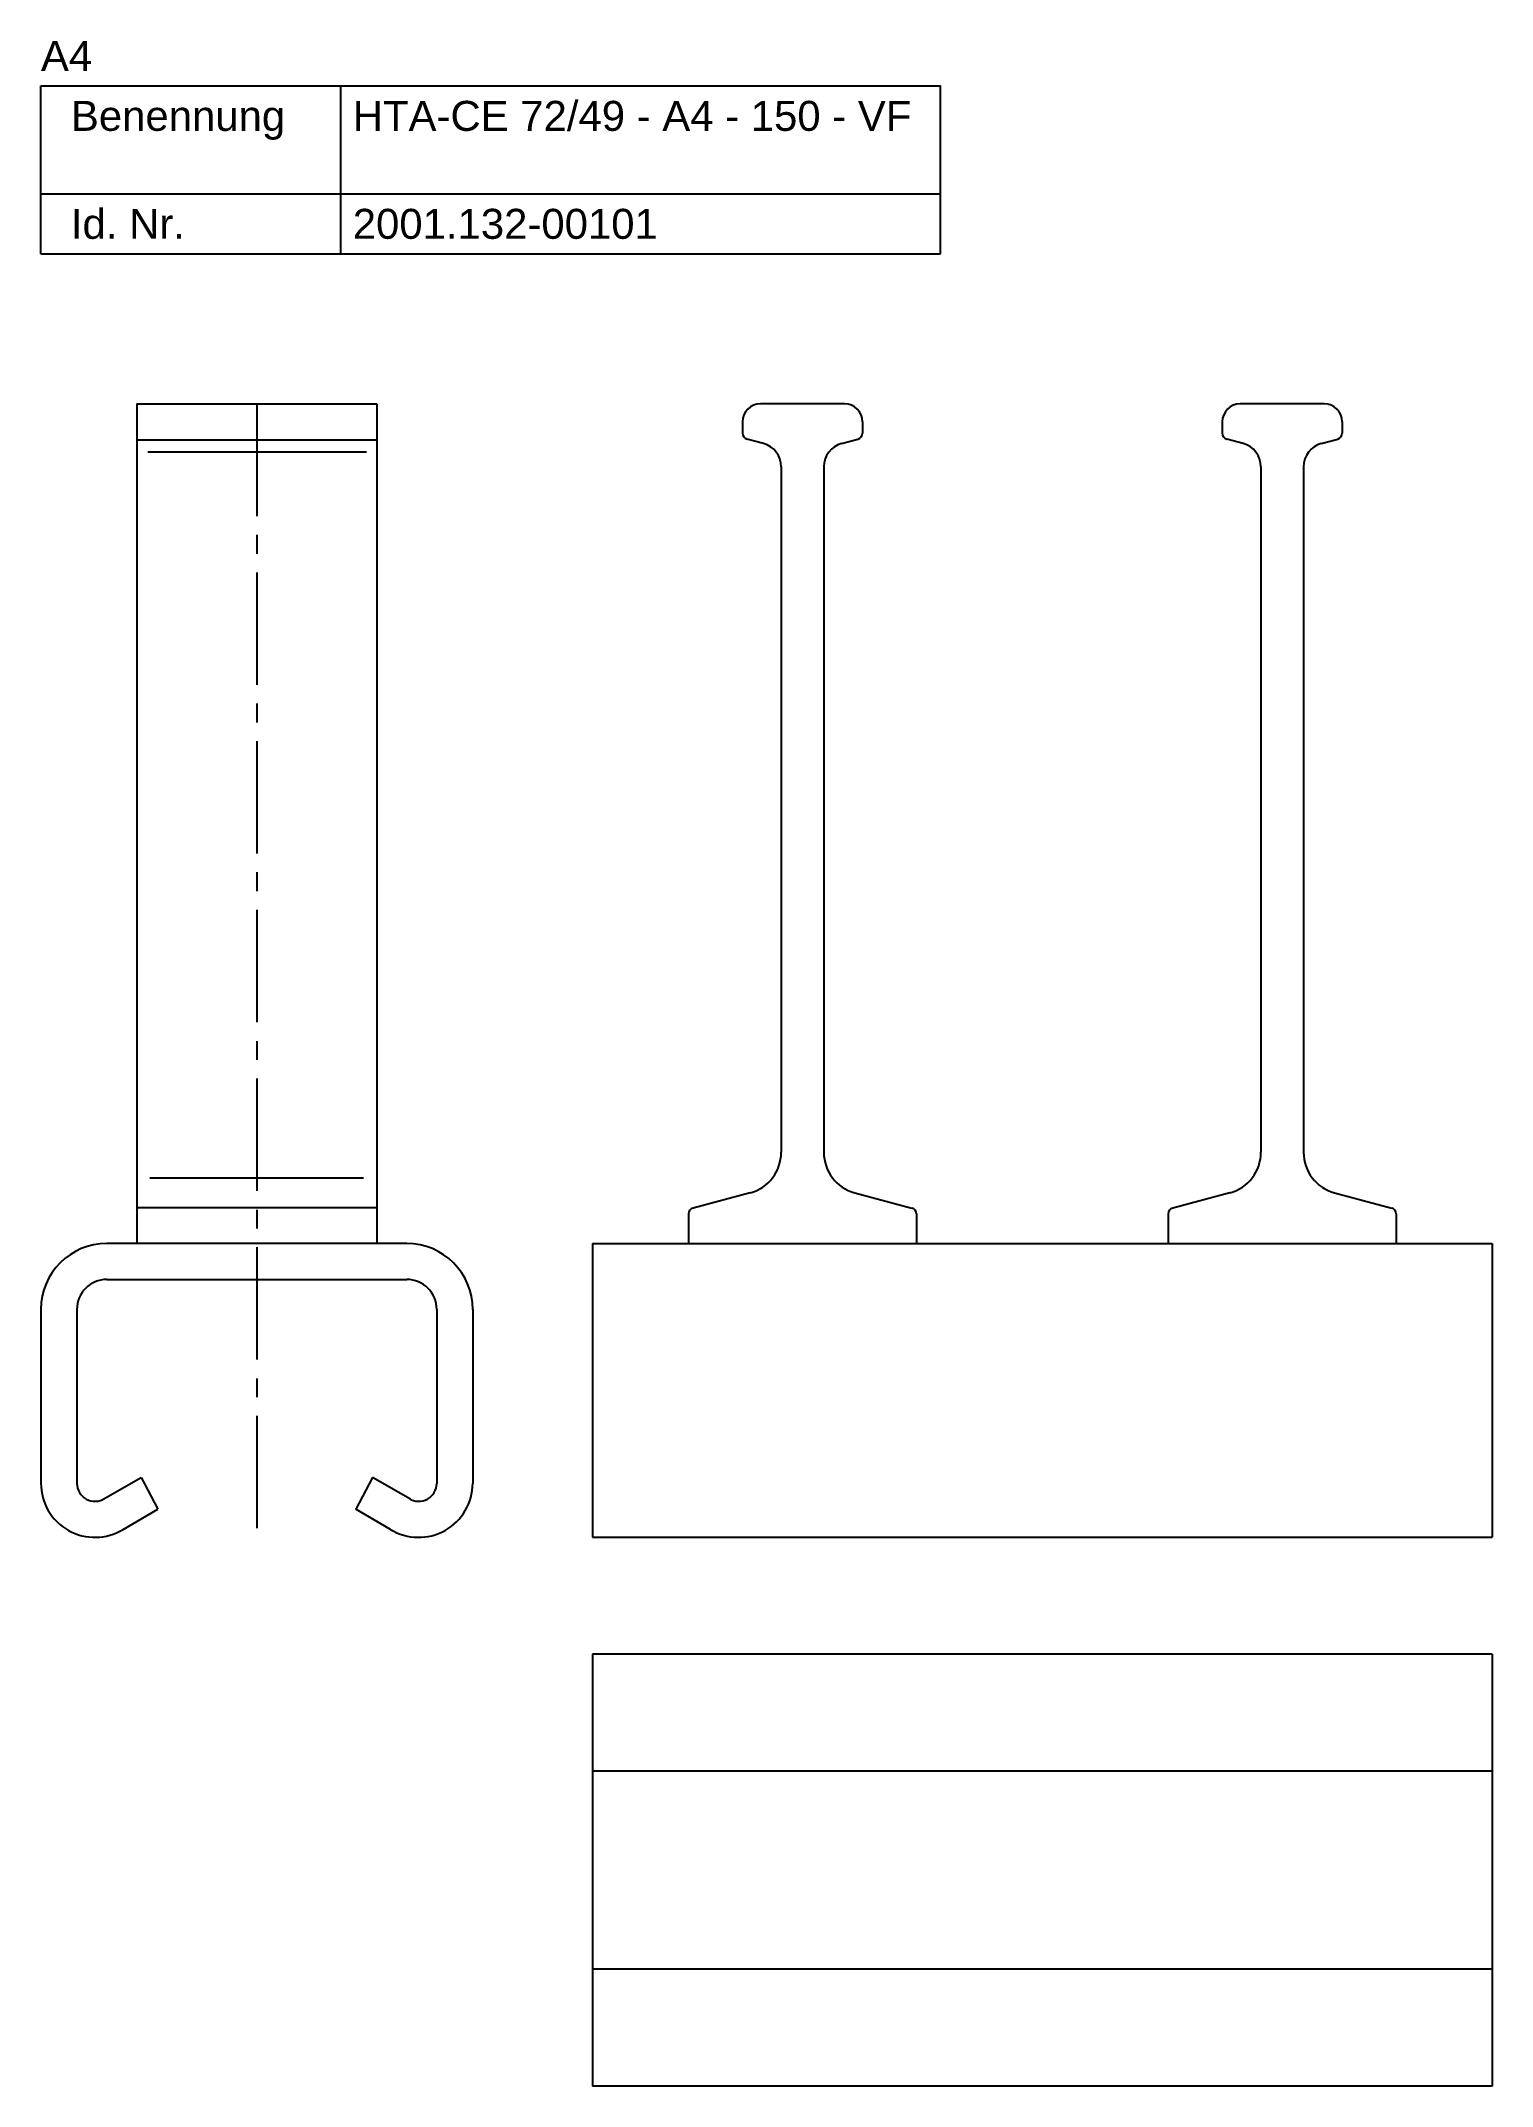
# Model space of a CAD drawing. Header units: millimetres. Extents: x 2523 to 3665, y -378 to 2763.
# Drawn here: x 2523.5 to 2765.5, y 2421.7 to 2762.7 of the extents above; entities that cross this region are included whole.
import ezdxf

# ---------------------------------------------------------------- set-up
doc = ezdxf.new("R2010")
doc.units = ezdxf.units.MM
doc.linetypes.add('MITTE2', pattern=[1.125, 0.75, -0.125, 0.125, -0.125])
doc.layers.add('HALFEN', color=2, linetype='CONTINUOUS')
doc.styles.add('ARIAL50', font='arial.ttf', dxfattribs={"height": 5})

msp = doc.modelspace()

# ---------------------------------------------------------------- texts
at = {"layer": 'HALFEN', "style": 'ARIAL50'}
for s, p in [('A4', (2523.5, 2757.75)), ('Benennung', (2528.5, 2747.75)), ('HTA-CE 72/49 - A4 - 150 - VF', (2575.5, 2747.75)), ('Id. Nr.', (2528.5, 2729.75)), ('2001.132-00101', (2575.5, 2729.75))]:
    msp.add_text(s, height=5, dxfattribs=at).set_placement(p)

# ---------------------------------------------------------------- linework, layer by layer
at = {"layer": 'HALFEN'}
for p, q in [((2523.5, 2755.25), (2673.5, 2755.25)), ((2523.5, 2727.25), (2523.5, 2755.25)), ((2573.5, 2727.25), (2573.5, 2755.25)), ((2673.5, 2727.25), (2673.5, 2755.25)), ((2523.5, 2737.25), (2673.5, 2737.25)), ((2523.5, 2727.25), (2673.5, 2727.25)), ((2539.5, 2702.25), (2579.5, 2702.25)), ((2539.5, 2702.25), (2539.5, 2562.25)), ((2579.5, 2702.25), (2579.5, 2562.25)), ((2657.5, 2702.25), (2643.5, 2702.25)), ((2737.5, 2702.25), (2723.5, 2702.25)), ((2640.5, 2699.25), (2640.5, 2697.32)), ((2660.5, 2699.25), (2660.5, 2697.32)), ((2720.5, 2699.25), (2720.5, 2697.32)), ((2740.5, 2699.25), (2740.5, 2697.32)), ((2539.5, 2696.25), (2579.5, 2696.25)), ((2643.98, 2695.62), (2641.24, 2696.35)), ((2657.01, 2695.62), (2659.75, 2696.35)), ((2723.98, 2695.62), (2721.24, 2696.35)), ((2737.01, 2695.62), (2739.75, 2696.35)), ((2646.95, 2691.75), (2646.95, 2577.46)), ((2654.05, 2691.75), (2654.05, 2577.46)), ((2726.95, 2691.75), (2726.95, 2577.46)), ((2734.05, 2691.75), (2734.05, 2577.46)), ((2539.5, 2568.25), (2579.5, 2568.25)), ((2641.76, 2570.7), (2632.24, 2568.15)), ((2659.23, 2570.7), (2668.75, 2568.15)), ((2721.76, 2570.7), (2712.24, 2568.15)), ((2739.23, 2570.7), (2748.75, 2568.15)), ((2631.5, 2567.18), (2631.5, 2562.25)), ((2669.5, 2567.18), (2669.5, 2562.25)), ((2711.5, 2567.18), (2711.5, 2562.25)), ((2749.5, 2567.18), (2749.5, 2562.25)), ((2584.5, 2562.25), (2534.5, 2562.25)), ((2615.5, 2562.25), (2765.5, 2562.25)), ((2615.5, 2562.25), (2615.5, 2513.25)), ((2765.5, 2562.25), (2765.5, 2513.25)), ((2534.5, 2556.25), (2584.5, 2556.25)), ((2523.5, 2551.25), (2523.5, 2548.58)), ((2529.5, 2551.25), (2529.5, 2522.25)), ((2589.5, 2551.25), (2589.5, 2522.25)), ((2595.5, 2551.25), (2595.5, 2548.58)), ((2523.5, 2548.58), (2523.5, 2522.25)), ((2595.5, 2548.58), (2595.5, 2522.25)), ((2533.88, 2519.59), (2540.22, 2523.25)), ((2540.22, 2523.25), (2543, 2517.92)), ((2578.77, 2523.25), (2576, 2517.92)), ((2585.11, 2519.59), (2578.77, 2523.25)), ((2537.2, 2514.58), (2543, 2517.92)), ((2581.8, 2514.58), (2576, 2517.92)), ((2615.5, 2513.25), (2765.5, 2513.25)), ((2765.5, 2493.75), (2615.5, 2493.75)), ((2615.5, 2493.75), (2615.5, 2421.75)), ((2765.5, 2493.75), (2765.5, 2421.75)), ((2765.5, 2474.25), (2615.5, 2474.25)), ((2765.5, 2441.25), (2615.5, 2441.25)), ((2765.5, 2421.75), (2615.5, 2421.75))]:
    msp.add_line(p, q, dxfattribs=at)
at = {"layer": 'HALFEN', "color": 1, "linetype": 'MITTE2', "ltscale": 25}
msp.add_line((2559.5, 2702.25), (2559.5, 2513.25), dxfattribs=at)
at = {"layer": 'HALFEN', "color": 1}
for p, q in [((2541.32, 2694.25), (2577.79, 2694.25)), ((2541.68, 2573.2), (2577.31, 2573.2))]:
    msp.add_line(p, q, dxfattribs=at)
at = {"layer": 'HALFEN'}
for centre, radius, start, end in [((2643.5, 2699.25), 3, 90, 180), ((2657.5, 2699.25), 3, 0, 90), ((2723.5, 2699.25), 3, 90, 180), ((2737.5, 2699.25), 3, 0, 90), ((2641.5, 2697.32), 1, 180, 255), ((2659.5, 2697.32), 1, 285, 0), ((2721.5, 2697.32), 1, 180, 255), ((2739.5, 2697.32), 1, 285, 0), ((2642.95, 2691.75), 4, 0, 75), ((2658.05, 2691.75), 4, 105, 180), ((2722.95, 2691.75), 4, 0, 75), ((2738.05, 2691.75), 4, 105, 180), ((2639.95, 2577.46), 7, 285, 0), ((2661.05, 2577.46), 7, 180, 255), ((2719.95, 2577.46), 7, 285, 0), ((2741.05, 2577.46), 7, 180, 255), ((2632.5, 2567.18), 1, 105, 180), ((2668.5, 2567.18), 1, 0, 75), ((2712.5, 2567.18), 1, 105, 180), ((2748.5, 2567.18), 1, 0, 75), ((2534.5, 2551.25), 11, 90, 180), ((2584.5, 2551.25), 11, 0, 90), ((2534.5, 2551.25), 5, 90, 180), ((2584.5, 2551.25), 5, 0, 90), ((2532.5, 2522.25), 9, 180, 301.486), ((2532.5, 2522.25), 3, 180, 302.574), ((2586.5, 2522.25), 9, 238.514, 0), ((2586.5, 2522.25), 3, 237.426, 0)]:
    msp.add_arc(centre, radius, start, end, dxfattribs=at)

msp.set_redraw_order([(e.dxf.handle, doc.entitydb.next_handle()) for e in msp.query("TEXT MTEXT ATTDEF DIMENSION ARC_DIMENSION")])  # texts and dimensions are drawn at this point

doc.saveas('drawing.dxf')
